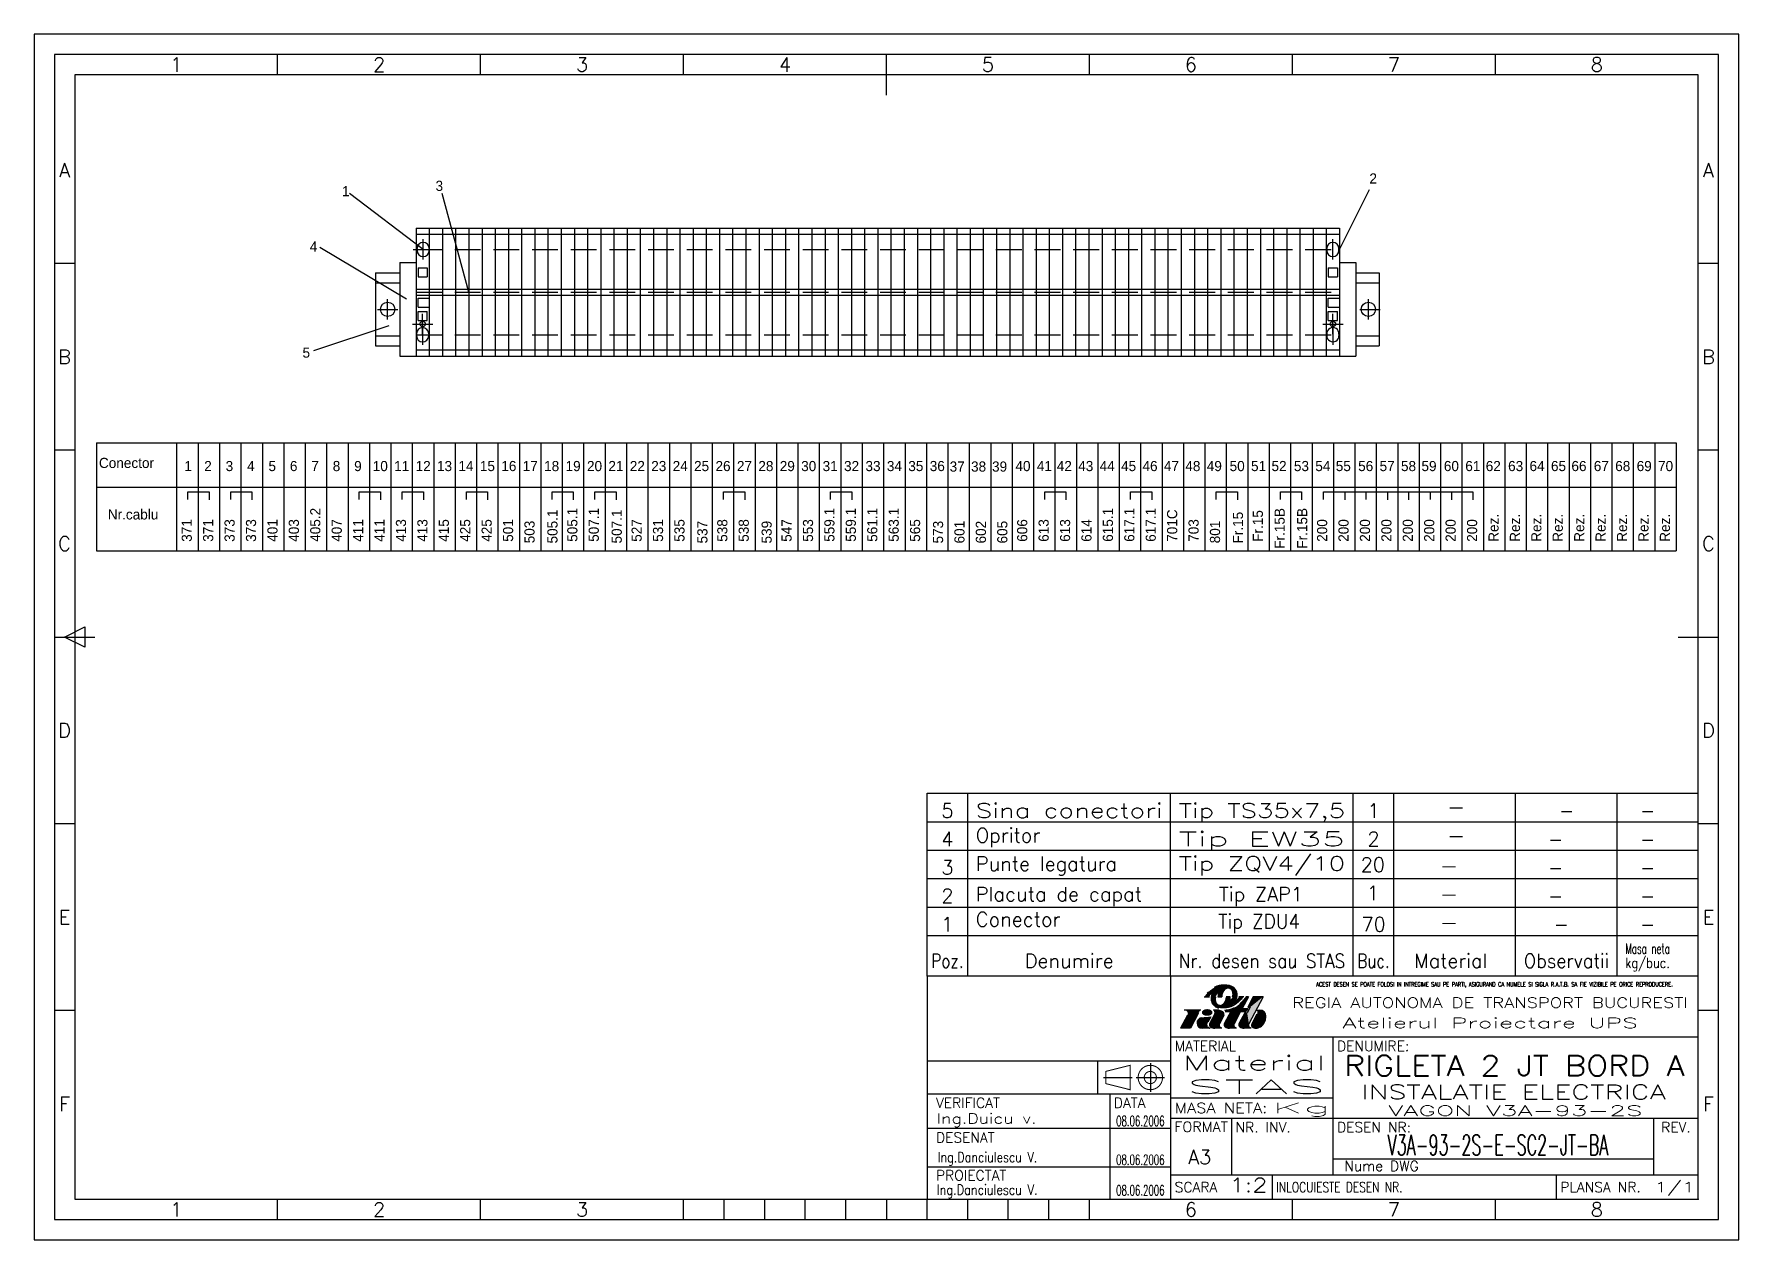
# Model space of a CAD drawing. Header units: millimetres. Extents: x 38 to 458, y 16 to 313.
import ezdxf
from ezdxf.enums import TextEntityAlignment as Align

# ---------------------------------------------------------------- set-up
doc = ezdxf.new("R2010")
doc.units = ezdxf.units.MM
doc.linetypes.add('DASHED2', pattern=[9.525, 6.35, -3.175])
doc.layers.add('LIN_GR', color=3, linetype='Continuous')
doc.layers.add('LIN_SUB', color=7, linetype='Continuous')
doc.styles.add('ISO', font='SIMPLEX.shx')
doc.styles.add('ISOCP', font='SIMPLEX.SHX')
doc.styles.add('ROMANC', font='romanc')

msp = doc.modelspace()

# ---------------------------------------------------------------- texts
at = {"color": 50}
for s, style, p in [('1', 'ISOCP', (73.2, 305.25)), ('2', 'ISO', (123.2, 305.25)), ('3', 'ISO', (173.2, 305.25)), ('4', 'ISO', (223.2, 305.25)), ('5', 'ISO', (273.2, 305.25)), ('6', 'ISO', (323.2, 305.25)), ('7', 'ISO', (373.2, 305.25)), ('8', 'ISO', (423.2, 305.25)), ('A', 'ISO', (45.7, 279.25)), ('A', 'ISO', (450.7, 279.25)), ('B', 'ISO', (45.7, 233.25)), ('B', 'ISO', (450.7, 233.25)), ('C', 'ISO', (45.7, 187.25)), ('C', 'ISO', (450.7, 187.25)), ('D', 'ISO', (45.7, 141.25)), ('D', 'ISO', (450.7, 141.25)), ('E', 'ISO', (45.7, 95.25)), ('E', 'ISO', (450.7, 95.25)), ('F', 'ISO', (45.7, 49.25)), ('F', 'ISO', (450.7, 49.25)), ('1', 'ISOCP', (73.2, 23.25)), ('2', 'ISO', (123.2, 23.25)), ('3', 'ISO', (173.2, 23.25)), ('6', 'ISO', (323.2, 23.25)), ('7', 'ISO', (373.2, 23.25)), ('8', 'ISO', (423.2, 23.25))]:
    msp.add_text(s, height=3.5, dxfattribs=dict(at, style=style)).set_placement(p, align=Align.MIDDLE)
at = {"color": 1}
for s, p in [('2', (367.17, 275.95)), ('1', (114.07, 272.82)), ('3', (137.1, 274.13)), ('4', (106.12, 259.18)), ('5', (104.33, 233.06))]:
    msp.add_text(s, height=2.5, dxfattribs=at).set_placement(p)
at = {"color": 2}
for s, p in [('Conector', (54.18, 205.88)), ('1', (75.22, 205.11)), ('2', (80.11, 205.11)), ('3', (85.39, 205.11)), ('4', (90.66, 205.11)), ('5', (95.94, 205.11)), ('6', (101.22, 205.11)), ('7', (106.5, 205.11)), ('8', (111.78, 205.11)), ('9', (117.05, 205.11)), ('10', (121.63, 205.11)), ('11', (126.91, 205.11)), ('12', (132.19, 205.11)), ('13', (137.46, 205.11)), ('14', (142.74, 205.11)), ('15', (148.02, 205.11)), ('16', (153.3, 205.11)), ('17', (158.57, 205.11)), ('18', (163.85, 205.11)), ('19', (169.13, 205.11)), ('20', (174.41, 205.11)), ('21', (179.68, 205.11)), ('22', (184.96, 205.11)), ('23', (190.24, 205.11)), ('24', (195.52, 205.11)), ('25', (200.79, 205.11)), ('26', (206.07, 205.11)), ('27', (211.35, 205.11)), ('28', (216.63, 205.11)), ('29', (221.9, 205.11)), ('30', (227.18, 205.11)), ('31', (232.46, 205.11)), ('32', (237.74, 205.11)), ('33', (243.02, 205.11)), ('34', (248.29, 205.11)), ('35', (253.57, 205.11)), ('36', (258.85, 205.11)), ('37', (263.75, 204.99)), ('38', (269.03, 204.99)), ('39', (274.2, 204.99)), ('40', (279.96, 205.11)), ('41', (285.24, 205.11)), ('42', (290.15, 205.11)), ('43', (295.43, 205.11)), ('44', (300.71, 205.11)), ('45', (305.99, 205.11)), ('46', (311.27, 205.11)), ('47', (316.54, 205.11)), ('48', (321.82, 205.11)), ('49', (327.1, 205.11)), ('50', (332.73, 205.11)), ('51', (338.01, 205.11)), ('52', (343.05, 205.11)), ('53', (348.57, 205.11)), ('54', (353.84, 205.11)), ('55', (358.88, 205.11)), ('56', (364.4, 205.11)), ('57', (369.68, 205.11)), ('58', (374.95, 205.11)), ('59', (379.99, 205.11)), ('60', (385.51, 205.11)), ('61', (390.79, 205.11)), ('62', (395.83, 205.11)), ('63', (401.34, 205.11)), ('64', (406.62, 205.11)), ('65', (411.9, 205.11)), ('66', (416.94, 205.11)), ('67', (422.45, 205.11)), ('68', (427.73, 205.11)), ('69', (433.01, 205.11)), ('70', (438.28, 205.11)), ('Nr.cablu', (56.36, 193.2))]:
    msp.add_text(s, height=2.5, dxfattribs=at).set_placement(p)
for s, p in [('405.2', (108.72, 187.7)), ('505.1', (167.15, 187.29)), ('505.1', (172.05, 187.7)), ('507.1', (177.33, 187.7)), ('507.1', (182.98, 187.29)), ('559.1', (235.38, 187.7)), ('559.1', (240.66, 187.7)), ('561.1', (245.94, 187.7)), ('563.1', (251.22, 187.7)), ('615.1', (303.99, 187.7)), ('617.1', (309.27, 187.7)), ('617.1', (314.55, 187.7)), ('701C', (319.82, 187.7)), ('Fr.15', (336.03, 187.29)), ('Fr.15', (340.93, 187.7)), ('Fr.15B', (346.3, 185.99)), ('Fr.15B', (351.86, 186.01)), ('Rez.', (398.99, 187.7)), ('Rez.', (404.26, 187.7)), ('Rez.', (409.54, 187.7)), ('Rez.', (414.82, 187.7)), ('Rez.', (420.1, 187.7)), ('Rez.', (425.37, 187.7)), ('Rez.', (430.65, 187.7)), ('Rez.', (435.93, 187.7)), ('Rez.', (441.21, 187.7)), ('371', (77.06, 187.7)), ('371', (82.33, 187.7)), ('373', (87.61, 187.7)), ('373', (92.89, 187.7)), ('401', (98.17, 187.7)), ('403', (103.44, 187.7)), ('407', (114, 187.7)), ('411', (119.28, 187.7)), ('411', (124.55, 187.7)), ('413', (129.83, 187.7)), ('413', (135.11, 187.7)), ('415', (140.39, 187.7)), ('425', (145.66, 187.7)), ('425', (150.94, 187.7)), ('501', (156.22, 187.7)), ('503', (161.5, 187.33)), ('527', (187.89, 187.7)), ('531', (193.16, 187.7)), ('535', (198.44, 187.7)), ('537', (204.09, 187.29)), ('538', (209, 187.7)), ('538', (214.27, 187.7)), ('539', (219.92, 187.29)), ('547', (224.83, 187.7)), ('553', (230.11, 187.7)), ('565', (256.49, 187.7)), ('573', (262.15, 187.29)), ('601', (267.42, 187.29)), ('602', (272.7, 187.29)), ('605', (277.98, 187.29)), ('606', (282.88, 187.7)), ('613', (288.16, 187.7)), ('613', (293.44, 187.7)), ('614', (298.71, 187.7)), ('703', (325.1, 187.7)), ('801', (330.38, 187.33)), ('200', (356.77, 187.7)), ('200', (362.04, 187.7)), ('200', (367.32, 187.7)), ('200', (372.6, 187.7)), ('200', (377.88, 187.7)), ('200', (383.15, 187.7)), ('200', (388.43, 187.7)), ('200', (393.71, 187.7))]:
    msp.add_text(s, height=2.5, rotation=90, dxfattribs=at).set_placement(p)
at = {"layer": 'LIN_GR', "color": 3, "style": 'ISOCP'}
for s, p in [('5', (263.2, 119.75)), ('4', (263.2, 112.75)), ('3', (263.2, 105.75)), ('2', (263.2, 98.75)), ('1', (263.2, 91.75))]:
    msp.add_text(s, height=3.5, dxfattribs=at).set_placement(p, align=Align.CENTER)
at = {"layer": 'LIN_SUB', "color": 2, "style": 'ISOCP'}
for s, height, width, p, p2 in [('Sina conectori', 3.5, 1.226667, (270.2, 119.75), (316.2, 119.75)), ('Tip TS35x7,5', 3.5, 1.211823, (320.2, 119.75), (361.2, 119.75)), ('   -   ', 3.5, 0.942857, (377.2, 120.65), (399.2, 120.65)), ('Tip EW35', 3.5, 1.744681, (320.2, 112.75), (361.2, 112.75)), ('   -   ', 3.5, 0.942857, (377.2, 113.65), (399.2, 113.65)), ('Tip ZQV4/10', 3.5, 1.242424, (320.2, 106.7), (361.2, 106.7)), ('   -   ', 2.5, 1.32, (375.42, 106.61), (397.42, 106.61)), ('   -   ', 2.5, 1.32, (375.42, 99.61), (397.42, 99.61)), ('   -   ', 2.5, 1.32, (375.42, 92.61), (397.42, 92.61)), ('Masa neta', 2.5, 0.573913, (430.2, 86.25), (441.2, 86.25)), ('Poz.', 3.5, 0.813559, (259.2, 82.75), (267.2, 82.75)), ('Nr. desen sau STAS', 3.5, 0.763975, (320.2, 82.75), (361.2, 82.75)), ('Buc.', 3.5, 0.8, (364.2, 82.75), (372.2, 82.75)), ('Material', 3.5, 0.93913, (378.2, 82.75), (396.2, 82.75)), ('Observatii', 3.5, 0.851351, (405.2, 82.75), (426.2, 82.75)), ('kg/buc.', 2.5, 0.796552, (430.2, 82.75), (441.2, 82.75))]:
    msp.add_text(s, height=height, dxfattribs=dict(at, width=width)).set_placement(p, p2, align=Align.FIT)
for s, p in [('1', (368.2, 119.75)), ('2', (368.2, 112.75)), ('20', (368.01, 106.44)), ('1', (368.01, 99.44)), ('70', (368.2, 91.75)), ('Denumire', (293.2, 82.75))]:
    msp.add_text(s, height=3.5, dxfattribs=at).set_placement(p, align=Align.CENTER)
at = {"layer": 'LIN_SUB', "color": 2, "style": 'ISOCP', "width": 0.942857}
for s, p in [('-', (413.91, 119.75)), ('  -', (406.68, 112.75)), ('  -', (406.68, 105.75)), ('  -', (406.68, 98.75)), ('Tip ZDU4', (329.95, 92.46))]:
    msp.add_text(s, height=3.5, dxfattribs=at).set_placement(p)
for p in [(435.7, 119.75), (435.7, 112.75), (435.7, 105.75), (435.7, 98.75), (414.47, 91.75), (435.7, 91.75)]:
    msp.add_text('-', height=3.5, dxfattribs=at).set_placement(p, align=Align.CENTER)
at = {"layer": 'LIN_SUB', "color": 2, "style": 'ISOCP'}
for s, p in [('Opritor', (270.2, 113.66)), ('Punte legatura', (270.2, 106.66)), ('Conector', (270.2, 92.96))]:
    msp.add_text(s, height=3.5, dxfattribs=at).set_placement(p)
at = {"layer": 'LIN_SUB', "color": 50, "style": 'ISOCP', "width": 0.891304}
msp.add_text('Placuta de capat', height=3.5, dxfattribs=at).set_placement((270.17, 99.16), (311.17, 99.16), align=Align.FIT)
at = {"layer": 'LIN_SUB', "color": 50, "style": 'ISOCP'}
msp.add_text('Tip ZAP1', height=3.5, dxfattribs=at).set_placement((330.12, 99.16))

# ---------------------------------------------------------------- blocks, each defined once
blk = doc.blocks.new('ind3_12')
at = {"color": 70}
for p, q in [((0, 55), (-190, 55)), ((-190, 55), (-190, 0)), ((-130, 55), (-130, 0)), ((-130, 40), (0, 40)), ((-190, 26), (-130, 26))]:
    blk.add_line(p, q, dxfattribs=at)
at = {"color": 40}
for p, q in [((-122.56, 46.63), (-126.68, 46.63)), ((-121.71, 49.9), (-120.46, 49.9)), ((-118.05, 46.63), (-119.46, 46.63)), ((-118.34, 49.9), (-117.36, 49.9)), ((-115.18, 46.28), (-116.74, 43.36)), ((-116.7, 46.63), (-116.29, 46.65)), ((-116.6, 46.28), (-115.18, 46.28)), ((-115.31, 49.9), (-116.29, 49.9)), ((-116.29, 46.65), (-115.69, 46.73)), ((-115.69, 46.73), (-115.27, 46.82)), ((-115.27, 46.82), (-114.78, 46.97)), ((-114.78, 46.97), (-114.27, 47.24)), ((-112.77, 46.28), (-114.38, 43.26)), ((-111.94, 49.9), (-113.19, 49.9)), ((-112.95, 48.16), (-112.68, 48.4)), ((-112.77, 46.28), (-111.36, 46.28)), ((-112.68, 48.4), (-112.61, 48.47)), ((-110.84, 49.9), (-112.41, 46.97)), ((-112.41, 46.97), (-110.99, 46.97)), ((-110.84, 49.9), (-111.36, 49.9)), ((-110.99, 46.97), (-111.36, 46.28)), ((-110.41, 47.32), (-111.15, 45.93)), ((-109.64, 49.9), (-111.01, 47.32)), ((-111.01, 47.32), (-110.41, 47.32)), ((-107.23, 49.9), (-110.77, 43.26)), ((-107.23, 49.9), (-109.64, 49.9)), ((-108.78, 46.63), (-108.09, 46.63)), ((-125.82, 45.38), (-127.54, 42.15)), ((-125.13, 42.15), (-127.54, 42.15)), ((-123.11, 45.94), (-125.13, 42.15)), ((-120.23, 42.15), (-122.21, 42.15)), ((-120.12, 44.91), (-120.81, 43.6)), ((-119.12, 45.67), (-120.36, 43.36)), ((-117.39, 42.15), (-119.15, 42.15)), ((-116.85, 45.42), (-118, 43.26)), ((-117.39, 42.15), (-117.72, 42.33)), ((-113.77, 42.15), (-115.53, 42.15)), ((-113.77, 42.15), (-114.1, 42.33)), ((-111.75, 45.93), (-113.13, 43.36)), ((-110.16, 42.15), (-111.92, 42.15)), ((-111.75, 45.93), (-111.15, 45.93)), ((-110.16, 42.15), (-110.49, 42.33)), ((-108.74, 45.59), (-109.99, 43.26))]:
    blk.add_line(p, q, dxfattribs=at)
at = {"color": 240}
for p, q in [((-90, 40), (-90, 6)), ((-130, 34), (-190, 34)), ((-148, 34), (-148, 26)), ((-146.5, 30), (-139.5, 30)), ((-138.5, 30), (-131.5, 30)), ((-135, 33.5), (-135, 26.5)), ((-145, 26), (-145, 0)), ((-130, 25), (-90, 25)), ((-190, 17.5), (-130, 17.5)), ((-130, 20), (0, 20)), ((-115, 20), (-115, 6)), ((-11, 20), (-11, 6)), ((-90, 10), (-11, 10)), ((-190, 8), (-130, 8)), ((-130, 6), (0, 6)), ((-105, 6), (-105, 0)), ((-35, 6), (-35, 0))]:
    blk.add_line(p, q, dxfattribs=at)
at = {"color": 40}
for points in [[(-114.74, 49.9, 0.04888), (-114.64, 50.37, 0.067418), (-114.64, 50.71, 0.012512), (-114.71, 51.12, 0.046313), (-114.74, 51.23, 0.02866), (-114.83, 51.43, 0.04799), (-114.9, 51.53, 0.027533), (-115.01, 51.65, 0.02878), (-115.12, 51.74, 0.020408), (-115.27, 51.85, 0.028785), (-115.38, 51.91, 0.02307), (-115.48, 51.96, 0.025276), (-115.58, 51.99, 0.029587), (-115.69, 52.01, 0.0261), (-115.8, 52.02, 0.034106), (-115.93, 52.02, 0.03305), (-116.05, 52, 0.031407), (-116.17, 51.97, 0.027201), (-116.3, 51.91, 0.027571), (-116.45, 51.82, 0.032433), (-116.58, 51.73, 0.017982), (-116.7, 51.62, 0.025528), (-116.79, 51.53, 0.009898), (-116.89, 51.41, 0.014131), (-116.96, 51.31, 0.005952), (-117.02, 51.22, 0.007874), (-117.06, 51.15, 0.013516), (-117.13, 51.03, 0.012262), (-117.2, 50.9, 0.010996), (-117.25, 50.78, 0.020912), (-117.28, 50.71, 0.006638), (-117.28, 50.69, 0.003922), (-117.3, 50.64, 0.014081), (-117.33, 50.52, 0.011261), (-117.36, 50.37, 0.018498), (-117.36, 50.34, 0.00311), (-117.38, 50.18, 0.039527), (-117.38, 50.07, 0.0256), (-117.36, 49.9)], [(-113.68, 49.9, 0.047001), (-113.61, 50.39, 0.072657), (-113.64, 50.71, 0.024176), (-113.81, 51.3, 0.05712), (-113.92, 51.53, 0.02409), (-114.05, 51.71, 0.014395), (-114.28, 51.99, 0.046768), (-114.45, 52.15, 0.031027), (-114.74, 52.35)], [(-119.97, 49.9, 0.047001), (-120.05, 49.4, 0.072657), (-120.01, 49.08, 0.024176), (-119.84, 48.49, 0.05712), (-119.73, 48.26, 0.02409), (-119.6, 48.09, 0.014395), (-119.38, 47.81, 0.046768), (-119.2, 47.65, 0.031027), (-118.91, 47.44)], [(-118.91, 49.9, 0.04888), (-119.02, 49.43, 0.067418), (-119.01, 49.08, 0.012512), (-118.94, 48.67, 0.046313), (-118.91, 48.56, 0.02866), (-118.82, 48.37, 0.04799), (-118.75, 48.26, 0.027533), (-118.64, 48.15, 0.02878), (-118.53, 48.05, 0.020408), (-118.39, 47.95, 0.028785), (-118.28, 47.88, 0.02307), (-118.17, 47.84, 0.025276), (-118.07, 47.8, 0.029587), (-117.97, 47.78, 0.0261), (-117.85, 47.77, 0.034106), (-117.73, 47.77, 0.03305), (-117.6, 47.79, 0.031407), (-117.48, 47.83, 0.027201), (-117.36, 47.88, 0.027571), (-117.2, 47.97, 0.032433), (-117.07, 48.06, 0.017982), (-116.95, 48.18, 0.025528), (-116.87, 48.26, 0.009898), (-116.76, 48.39, 0.014131), (-116.7, 48.48, 0.005952), (-116.63, 48.57, 0.007874), (-116.59, 48.64, 0.013516), (-116.52, 48.76, 0.012262), (-116.45, 48.9, 0.010996), (-116.4, 49.02, 0.020912), (-116.38, 49.08, 0.006638), (-116.37, 49.11, 0.003922), (-116.35, 49.16, 0.014081), (-116.32, 49.28, 0.011261), (-116.29, 49.42, 0.018498), (-116.29, 49.45, 0.00311), (-116.27, 49.61, 0.039527), (-116.27, 49.73, 0.0256), (-116.29, 49.9)]]:
    blk.add_lwpolyline(points, format="xyb", dxfattribs=at)
at = {"color": 40, "flags": 128}
blk.add_lwpolyline([(-108.71, 42.18, 0.07519), (-108.1, 42.37, 0.103495), (-107.27, 43.01, 0.091904), (-106.74, 43.94, 0.085107), (-106.54, 45.08, 0.085107)], format="xyb", dxfattribs=at)
at = {"color": 240, "const_width": 0.25}
blk.add_lwpolyline([(-146, 31.5), (-140, 33), (-140, 27), (-146, 28.5)], close=True, dxfattribs=at)
blk.add_lwpolyline([(-135, 33, 1), (-135, 27, 1), (-135, 33, 1)], format="xyb", dxfattribs=at)
blk.add_lwpolyline([(-135, 31.5, 1), (-135, 28.5, 1)], format="xyb", close=True, dxfattribs=at)
at = {"color": 40}
for centre, radius, start, end in [((-96.55, 26.7), 34.29, 134.6817, 135.4865), ((-117.71, 49.53), 2.3, 144.0002, 170.76), ((-117.8, 49.83), 2.74, 113.911, 122.24), ((-115.81, 45.34), 7.65, 108.9325, 113.911), ((-115.07, 49.86), 3.27, 161.7905, 179.2848), ((-117.59, 50.52), 2.17, 96.8211, 108.9325), ((-116.41, 40.67), 12.1, 91.6964, 96.8211), ((-116.61, 47.25), 5.51, 78.6042, 91.6964), ((-116, 50.28), 2.42, 58.8019, 78.6042), ((-119.73, 46), 0.689, 331.9275, 66.4849), ((-117.66, 49.52), 2.42, 238.8019, 258.6042), ((-118.58, 49.94), 3.27, 341.7905, 359.2848), ((-115.94, 50.27), 2.3, 324.0002, 350.76), ((-145.94, 81.79), 47.13, 315, 315.973), ((-113.12, 49.86), 0.893, 316.8981, 318.6566), ((-115.09, 51.98), 4.23, 315.973, 321.3402), ((-122.28, 57.73), 13.43, 321.3402, 324.353), ((-108.09, 45.08), 1.55, 0, 90), ((-122.21, 43.44), 1.29, 94.5979, 270), ((-177.94, 750.15), 707.62, 274.50891, 274.68697), ((-120.23, 42.84), 0.689, 201.8729, 270), ((-119.75, 43.03), 0.689, 151.9275, 234.4615), ((-119.15, 43.87), 1.72, 234.4615, 270), ((-117.39, 42.94), 0.689, 151.9275, 241.9275), ((-116.14, 43.03), 0.689, 151.9275, 234.4615), ((-115.53, 43.87), 1.72, 234.4615, 270), ((-113.78, 42.94), 0.689, 151.9275, 241.9275), ((-112.52, 43.03), 0.689, 151.9275, 234.4615), ((-111.92, 43.87), 1.72, 234.4615, 270), ((-110.16, 42.94), 0.689, 151.9275, 241.9275), ((-109.38, 42.94), 0.689, 151.9275, 242.7821), ((-108.99, 43.7), 1.55, 242.7821, 280.2311)]:
    blk.add_arc(centre, radius, start, end, dxfattribs=at)
blk.add_point((0, 0))
for points in [[(-121.71, 49.9), (-120.46, 49.9), (-121.21, 50.52), (-120.18, 50.33)], [(-121.21, 50.52), (-120.18, 50.33), (-120.72, 51.03), (-119.93, 50.59)], [(-120.72, 51.03), (-119.93, 50.59), (-120.22, 51.49), (-119.57, 50.88)], [(-120.22, 51.49), (-119.57, 50.88), (-119.6, 51.93), (-118.18, 50.88)], [(-119.84, 50.38), (-118.6, 50.45), (-119.97, 49.9), (-118.91, 49.9)], [(-119.57, 50.88), (-118.18, 50.88), (-119.84, 50.38), (-118.6, 50.45)], [(-119.6, 51.93), (-118.18, 50.88), (-118.87, 52.35), (-118.18, 50.88)], [(-118.87, 52.35), (-118.18, 50.88), (-118.21, 52.6), (-118.18, 50.88)], [(-117.31, 50.61), (-118.27, 50.54), (-117.37, 50.27), (-118.32, 50.22)], [(-117.09, 51.1), (-118.18, 50.88), (-117.31, 50.61), (-118.27, 50.54)], [(-118.21, 52.6), (-118.18, 50.88), (-117.81, 52.68), (-118.18, 50.88)], [(-116.87, 52.76), (-118.18, 50.88), (-116.31, 52.75), (-118.18, 50.88)], [(-117.81, 52.68), (-118.18, 50.88), (-116.87, 52.76), (-118.18, 50.88)], [(-116.08, 51.99), (-116.31, 52.75), (-116.62, 51.7), (-118.18, 50.88)], [(-116.62, 51.7), (-118.18, 50.88), (-117.09, 51.1), (-118.18, 50.88)], [(-115.84, 51.99), (-116.08, 51.99), (-116.32, 51.86)], [(-116.31, 52.75), (-115.41, 52.63), (-115.84, 52.71)], [(-115.54, 51.98), (-115.41, 52.63), (-116.08, 51.99), (-116.31, 52.75)], [(-115.84, 51.99), (-115.54, 51.98), (-115.91, 51.97), (-115.51, 51.96)], [(-115.73, 51.96), (-115.33, 51.85), (-115.51, 51.96)], [(-115.09, 51.72), (-114.87, 52.42), (-115.54, 51.98), (-115.41, 52.63)], [(-115.41, 52.63), (-114.87, 52.42), (-115.11, 52.53)], [(-114.87, 51.48), (-114.18, 51.87), (-115.09, 51.72), (-114.87, 52.42)], [(-114.87, 52.42), (-114.18, 51.87), (-114.48, 52.17)], [(-114.68, 50.99), (-113.86, 51.41), (-114.87, 51.48), (-114.18, 51.87)], [(-114.63, 50.55), (-113.67, 50.85), (-114.68, 50.99), (-113.86, 51.41)], [(-114.65, 50.25), (-113.62, 50.26), (-114.63, 50.55), (-113.67, 50.85)], [(-113.67, 50.85), (-113.62, 50.26), (-113.61, 50.56)], [(-126.68, 46.63), (-122.56, 46.63), (-126.26, 46.53), (-122.84, 46.34)], [(-126.26, 46.53), (-122.84, 46.34), (-125.96, 46.29), (-123.05, 46.05)], [(-123.05, 46.05), (-125.96, 46.29), (-123.11, 45.94), (-125.77, 45.87)], [(-122.2, 46.34), (-122.22, 45.73), (-122.28, 46.18), (-122.28, 45.84)], [(-122.07, 46.5), (-122.04, 45.53), (-122.2, 46.34), (-122.22, 45.73)], [(-121.94, 46.59), (-121.9, 45.43), (-122.07, 46.5), (-122.04, 45.53)], [(-121.78, 46.68), (-121.71, 45.34), (-121.94, 46.59), (-121.9, 45.43)], [(-121.62, 46.75), (-121.56, 45.28), (-121.78, 46.68), (-121.71, 45.34)], [(-121.46, 46.79), (-121.43, 45.25), (-121.62, 46.75), (-121.56, 45.28)], [(-121.33, 46.82), (-121.31, 45.23), (-121.46, 46.79), (-121.43, 45.25)], [(-121.21, 46.83), (-121.2, 45.22), (-121.33, 46.82), (-121.31, 45.23)], [(-121.21, 46.83), (-121.1, 46.84), (-121.09, 45.21)], [(-121.09, 45.21), (-120.9, 45.21), (-121.21, 46.83), (-121.2, 45.22)], [(-121.1, 46.84), (-120.91, 46.84), (-121.09, 45.21), (-120.9, 45.21)], [(-120.9, 45.21), (-120.91, 46.84), (-120.81, 45.22), (-120.81, 46.83)], [(-120.81, 45.22), (-120.81, 46.83), (-120.68, 45.23), (-120.69, 46.82)], [(-120.68, 45.23), (-120.69, 46.82), (-120.56, 45.25), (-120.55, 46.79)], [(-120.56, 45.25), (-120.55, 46.79), (-120.42, 45.29), (-120.43, 46.76)], [(-120.42, 45.29), (-120.43, 46.76), (-120.27, 45.34), (-120.27, 46.7)], [(-120.27, 45.34), (-120.27, 46.7), (-120.14, 45.41), (-120.13, 46.63)], [(-120.14, 45.41), (-120.13, 46.63), (-119.97, 45.52), (-119.99, 46.54)], [(-119.97, 49.9), (-118.91, 49.9), (-120.05, 49.4), (-119, 49.53)], [(-120.05, 49.4), (-119, 49.53), (-119.94, 48.79), (-119, 49.02)], [(-120.05, 49.4), (-119.94, 48.79), (-120.04, 49.24)], [(-120.04, 49.24), (-119.94, 48.79), (-120.03, 49.13)], [(-119.97, 45.52), (-119.99, 46.54), (-119.84, 45.65), (-119.88, 46.44)], [(-119.94, 48.79), (-119, 49.02), (-119.72, 48.25), (-118.92, 48.6)], [(-119.84, 45.65), (-119.88, 46.44), (-119.74, 45.8), (-119.77, 46.3)], [(-119.74, 45.8), (-119.77, 46.3), (-119.71, 45.9), (-119.72, 46.2)], [(-119.72, 48.25), (-118.92, 48.6), (-119.33, 47.76), (-118.75, 48.27)], [(-119.72, 46.2), (-119.71, 45.9), (-119.7, 46.13), (-119.69, 46.02)], [(-119.46, 46.63), (-118.05, 46.63), (-119.08, 46.21), (-117.05, 46.31)], [(-119.33, 47.76), (-118.75, 48.27), (-118.77, 47.37), (-118.43, 47.98)], [(-119.25, 46.4), (-119.09, 46.04), (-119.08, 46.21)], [(-119.08, 46.21), (-117.05, 46.31), (-119.12, 45.67), (-116.78, 45.9)], [(-118.77, 47.37), (-118.43, 47.98), (-118.32, 47.19), (-118.12, 47.82)], [(-117.37, 50.27), (-118.32, 50.22), (-117.36, 49.9), (-118.34, 49.9)], [(-118.32, 47.19), (-118.12, 47.82), (-117.71, 47.07), (-117.72, 47.77)], [(-118.05, 46.63), (-117.05, 46.31), (-117.7, 46.59), (-117.41, 46.5)], [(-117.71, 47.07), (-117.72, 47.77), (-117.14, 47.03), (-117.33, 47.9)], [(-117.14, 47.03), (-117.33, 47.9), (-116.45, 47.06), (-117.04, 48.09)], [(-117.05, 46.31), (-116.78, 45.9), (-116.88, 46.12)], [(-116.45, 47.06), (-117.04, 48.09), (-115.94, 47.1), (-116.74, 48.42)], [(-116.7, 48.48), (-115.12, 47.31), (-116.74, 48.42)], [(-116.7, 48.48), (-116.7, 48.48), (-116.74, 48.42)], [(-115.94, 47.1), (-116.74, 48.42), (-115.12, 47.31), (-116.74, 48.42)], [(-115.18, 46.28), (-112.77, 46.28), (-116.74, 43.36), (-114.38, 43.26)], [(-116.45, 48.9), (-115.12, 47.31), (-116.7, 48.48)], [(-116.22, 46.66), (-116.7, 46.63), (-116.6, 46.28)], [(-116.6, 46.28), (-111.36, 46.28), (-116.22, 46.66), (-112.41, 46.97)], [(-116.4, 49.03), (-115.48, 48.92), (-116.45, 48.9), (-115.12, 47.31)], [(-116.29, 49.44), (-115.35, 49.44), (-116.4, 49.03), (-115.48, 48.92)], [(-116.29, 49.9), (-115.31, 49.9), (-116.29, 49.44), (-115.35, 49.44)], [(-116.22, 46.66), (-115.25, 46.82), (-115, 46.76)], [(-115.48, 48.92), (-114.09, 48.92), (-115.01, 49.4), (-113.85, 49.33)], [(-115.48, 48.92), (-114.59, 48.13), (-115.12, 47.31)], [(-115.48, 48.92), (-114.09, 48.92), (-114.18, 47.78), (-115.12, 47.31)], [(-115.25, 46.82), (-114.79, 46.97), (-115, 46.76)], [(-115.01, 49.4), (-113.85, 49.33), (-114.75, 49.87), (-113.72, 49.72)], [(-115, 46.76), (-115, 46.76), (-114.79, 46.97), (-114.45, 46.8)], [(-114.35, 47.19), (-112.41, 46.97), (-114.79, 46.97), (-114.45, 46.8)], [(-114.75, 49.87), (-113.72, 49.72), (-114.65, 50.25), (-113.62, 50.26)], [(-114.09, 48.92), (-114.18, 47.78), (-114.59, 48.13)], [(-113.9, 47.46), (-112.41, 46.97), (-114.35, 47.19), (-112.41, 46.97)], [(-114.09, 48.92), (-113.61, 48.17), (-114.18, 47.78)], [(-113.69, 49.23), (-112.95, 48.75), (-114.09, 48.92), (-113.61, 48.17)], [(-113.49, 47.75), (-113.9, 47.46), (-112.41, 46.97)], [(-113.4, 49.55), (-112.44, 49.28), (-113.69, 49.23), (-112.95, 48.75)], [(-113.03, 48.1), (-112.41, 46.97), (-113.49, 47.75), (-112.41, 46.97)], [(-113.19, 49.9), (-111.94, 49.9), (-113.4, 49.55), (-112.44, 49.28)], [(-112.65, 48.42), (-112.41, 46.97), (-113.03, 48.1), (-112.41, 46.97)], [(-112.22, 48.86), (-112.41, 46.97), (-112.65, 48.42), (-112.41, 46.97)], [(-111.36, 49.9), (-110.84, 49.9), (-111.76, 49.37), (-112.41, 46.97)], [(-111.76, 49.37), (-112.41, 46.97), (-112.22, 48.86), (-112.41, 46.97)], [(-112.41, 46.97), (-110.99, 46.97), (-111.36, 46.28)], [(-110.41, 47.32), (-107.23, 49.9), (-111.15, 45.93), (-110.73, 43.34)], [(-109.64, 49.9), (-107.23, 49.9), (-111.01, 47.32), (-110.41, 47.32)], [(-108.78, 46.63), (-108.43, 46.63), (-108.69, 46.43), (-108.49, 46.44)], [(-108.74, 45.59), (-108.09, 46.63), (-108.66, 45.8)], [(-108.74, 45.59), (-106.98, 46.16), (-108.09, 46.63)], [(-108.69, 46.43), (-108.49, 46.44), (-108.64, 46.23), (-108.56, 46.21)], [(-108.43, 46.63), (-108.63, 46.02), (-108.09, 46.63), (-108.66, 45.8)], [(-108.66, 45.8), (-108.66, 45.8), (-108.43, 46.63), (-108.63, 46.02)], [(-108.64, 46.23), (-108.56, 46.21), (-108.63, 46.02)], [(-108.09, 46.63), (-106.98, 46.16), (-107.61, 46.55), (-107.23, 46.37)], [(-125.82, 45.38), (-123.11, 45.94), (-127.54, 42.15), (-125.13, 42.15)], [(-125.76, 45.63), (-123.11, 45.94), (-125.82, 45.38)], [(-125.77, 45.87), (-123.11, 45.94), (-125.76, 45.63), (-123.11, 45.94)], [(-123.17, 44.3), (-120.81, 43.6), (-123.49, 43.38), (-120.95, 43.16)], [(-123.17, 44.3), (-123.49, 43.38), (-123.29, 44.14), (-123.45, 43.79)], [(-123.49, 43.38), (-120.95, 43.16), (-123.49, 43.38), (-120.87, 42.58)], [(-123.49, 43.38), (-123.1, 42.51), (-123.42, 43), (-123.25, 42.69)], [(-123.49, 43.38), (-120.87, 42.58), (-123.1, 42.51), (-120.62, 42.27)], [(-122.31, 44.73), (-120.12, 44.91), (-123.17, 44.3), (-120.81, 43.6)], [(-122.31, 44.73), (-123.17, 44.3), (-122.7, 44.64), (-123.04, 44.43)], [(-123.1, 42.51), (-122.21, 42.15), (-122.93, 42.37), (-122.61, 42.22)], [(-123.1, 42.51), (-120.62, 42.27), (-122.21, 42.15), (-120.23, 42.15)], [(-122.28, 46.18), (-122.28, 45.84), (-122.31, 46.03)], [(-120.42, 42.88), (-120.36, 43.36), (-120.43, 43.1)], [(-120.36, 43.36), (-116.85, 45.42), (-120.42, 42.88), (-118, 43.26)], [(-120.42, 42.88), (-118, 43.26), (-120.15, 42.47), (-118.06, 42.75)], [(-120.15, 42.47), (-120.42, 42.88), (-120.32, 42.64)], [(-119.12, 45.67), (-116.78, 45.9), (-120.36, 43.36), (-116.85, 45.42)], [(-120.15, 42.47), (-118.06, 42.75), (-119.15, 42.15), (-117.72, 42.33)], [(-119.15, 42.15), (-120.15, 42.47), (-119.72, 42.25)], [(-119.15, 42.15), (-117.72, 42.33), (-117.39, 42.15)], [(-118.02, 43.03), (-117.9, 42.55), (-118.06, 42.75)], [(-116.78, 45.9), (-116.85, 45.42), (-116.77, 45.67)], [(-116.74, 43.36), (-116.81, 42.88), (-116.82, 43.14)], [(-116.74, 43.36), (-114.38, 43.26), (-116.81, 42.88), (-114.44, 42.75)], [(-116.52, 42.46), (-116.81, 42.88), (-116.71, 42.66)], [(-116.81, 42.88), (-114.44, 42.75), (-116.52, 42.46), (-114.12, 42.34)], [(-115.53, 42.15), (-116.54, 42.47), (-116.1, 42.25)], [(-116.52, 42.46), (-114.12, 42.34), (-115.53, 42.15), (-113.77, 42.15)], [(-114.42, 42.94), (-114.29, 42.55), (-114.44, 42.75)], [(-114.36, 43.31), (-114.4, 43.15), (-114.38, 43.26)], [(-113.13, 43.36), (-113.19, 42.89), (-113.2, 43.13)], [(-113.13, 43.36), (-110.77, 43.26), (-113.19, 42.89)], [(-113.19, 42.89), (-110.77, 43.26), (-110.82, 42.72)], [(-112.92, 42.47), (-113.19, 42.89), (-113.1, 42.66)], [(-113.19, 42.89), (-110.82, 42.72), (-112.92, 42.47)], [(-111.75, 45.93), (-111.15, 45.93), (-113.13, 43.36), (-110.77, 43.26)], [(-112.92, 42.47), (-110.82, 42.72), (-111.92, 42.15)], [(-111.92, 42.15), (-112.92, 42.47), (-112.49, 42.25)], [(-110.82, 42.72), (-111.92, 42.15), (-110.49, 42.33)], [(-110.49, 42.33), (-110.16, 42.15), (-111.92, 42.15)], [(-111.15, 45.93), (-110.77, 43.26), (-110.73, 43.34)], [(-110.8, 42.98), (-110.66, 42.53), (-110.82, 42.72)], [(-110.73, 43.34), (-110.78, 43.14), (-110.77, 43.26)], [(-109.99, 43.26), (-110.04, 42.73), (-110.07, 42.99)], [(-110.04, 42.73), (-109.99, 43.26), (-109.7, 42.32)], [(-109.7, 42.32), (-110.04, 42.73), (-109.91, 42.5)], [(-109.99, 43.26), (-108.74, 45.59), (-106.74, 43.94)], [(-109.99, 43.26), (-107.27, 43.01), (-106.74, 43.94)], [(-109.99, 43.26), (-108.1, 42.37), (-107.27, 43.01)], [(-109.99, 43.26), (-108.71, 42.18), (-108.1, 42.37)], [(-109.99, 43.26), (-109.7, 42.32), (-108.71, 42.18)], [(-108.71, 42.18), (-109.7, 42.32), (-109.23, 42.17)], [(-109.7, 42.32), (-109.7, 42.32), (-108.71, 42.18)], [(-108.74, 45.59), (-106.54, 45.08), (-106.98, 46.16)], [(-108.74, 45.59), (-106.74, 43.94), (-106.54, 45.08)], [(-107.27, 43.01), (-108.1, 42.37), (-107.66, 42.64)], [(-106.74, 43.94), (-107.27, 43.01), (-106.96, 43.45)], [(-106.98, 46.16), (-106.54, 45.08), (-106.83, 45.98), (-106.62, 45.57)], [(-106.54, 45.08), (-106.74, 43.94), (-106.59, 44.51)]]:
    blk.add_solid(points, dxfattribs=at)
at = {"color": 40, "style": 'ISO', "width": 0.77078}
blk.add_text('ACEST DESEN SE POATE FOLOSI IN INTREGIME SAU PE PARTI, ASIGURAND CA NUMELE SI SIGLA R.A.T.B. SA FIE VIZIBILE PE ORICE REPRODUCERE.', height=1, dxfattribs=at).set_placement((-94.13, 52.45), (-6.3, 52.45), align=Align.FIT)
at = {"color": 240}
for s, style, width, p, p2 in [('REGIA AUTONOMA DE TRANSPORT BUCURESTI', 'ROMANC', 1.063101, (-100.04, 47.17), (-2.58, 47.17)), ('Atelierul Proiectare UPS', 'ROMANC', 1.425107, (-87.65, 42.18), (-14.86, 42.18)), ('MASA NETA:', 'ISO', 1.009422, (-129, 21.25), (-106.17, 21.25)), ('FORMAT', 'ISO', 0.917397, (-129.11, 16.61), (-115.89, 16.61)), ('INLOCUIESTE DESEN NR.', 'ISO', 0.687691, (-104, 1.75), (-72.89, 1.75))]:
    blk.add_text(s, height=2.5, dxfattribs=dict(at, style=style, width=width)).set_placement(p, p2, align=Align.FIT)
at = {"color": 240, "style": 'ISO'}
for s, p in [('MATERIAL', (-129, 36.5)), ('DENUMIRE:', (-89, 36.5)), ('VERIFICAT', (-187.81, 22.5)), ('DATA', (-144, 22.5)), ('NR. INV.', (-114, 16.5)), ('DESEN NR:', (-89, 16.5)), ('DESENAT', (-187.81, 13.97)), ('PROIECTAT', (-187.81, 4.66)), ('SCARA', (-129, 1.75)), ('PLANSA NR.', (-34, 1.75))]:
    blk.add_text(s, height=2.5, dxfattribs=at).set_placement(p)
blk.add_text('REV.', height=2.5, dxfattribs=at).set_placement((-5.5, 17.75), align=Align.MIDDLE)
at = {"color": 50, "style": 'ISO'}
for tag, height, width, p, p2 in [('MATERIAL', 3.5, 1.837708, (-127.1, 31.84), (-91.87, 31.84)), ('STAS_MATERIAL', 3.5, 2.784754, (-126.09, 25.95), (-91.75, 25.95)), ('ANSAMBLU', 3.5, 2.48631, (-83.01, 24.67), (-8.01, 24.67)), ('VERIFICAT', 2.5, 0.86708, (-187.61, 18.63), (-163.04, 18.63)), ('DESENAT', 2.5, 1.026691, (-187.39, 9.14), (-162.83, 9.14)), ('SCARA', 3.5, 1.565143, (-115.5, 1.75), (-106.11, 1.75)), ('PROIECTAT', 2.5, 1.037581, (-187.61, 1.12), (-162.78, 1.12))]:
    blk.add_attdef(tag, text='', height=height, dxfattribs=dict(at, width=width)).set_placement(p, p2, align=Align.FIT)
at = {"color": 70, "style": 'ISO'}
for tag, width, p, p2 in [('DENUMIRE_DESEN', 1.844561, (-87.29, 30.44), (-3.41, 30.44)), ('NUMAR_DESEN', 1.112195, (-76.49, 10.87), (-22.2, 10.87))]:
    blk.add_attdef(tag, text='', height=5, dxfattribs=dict(at, width=width)).set_placement(p, p2, align=Align.FIT)
at = {"color": 240, "style": 'ISO'}
for tag, width, p, p2 in [('MASA', 3.701178, (-105.03, 21.25), (-90.49, 21.25)), ('SUBANSAMBLU', 3.628523, (-76.35, 20.58), (-13.71, 20.58)), ('DATA', 0.588678, (-143.42, 18.04), (-131.51, 18.04)), ('DATA', 0.588678, (-143.42, 8.49), (-131.51, 8.49)), ('PLANSA', 1.983142, (-10.91, 1.75), (-0.76, 1.75)), ('DATA', 0.588678, (-143.42, 0.97), (-131.51, 0.97))]:
    blk.add_attdef(tag, text='', height=2.5, dxfattribs=dict(at, width=width)).set_placement(p, p2, align=Align.FIT)
at = {"color": 50, "style": 'ISO'}
blk.add_attdef('FORMAT', text='', height=3.5, dxfattribs=at).set_placement((-122.83, 8.67), align=Align.CENTER)
at = {"color": 240, "style": 'ISO'}
blk.add_attdef('NUME_DWG', (-87.2, 6.95), '', height=2.5, dxfattribs=at)

# ---------------------------------------------------------------- linework, layer by layer
at = {"color": 70}
for p, q in [((98.2, 302.75), (98.2, 307.75)), ((148.2, 302.75), (148.2, 307.75)), ((198.2, 302.75), (198.2, 307.75)), ((248.2, 297.75), (248.2, 307.75)), ((298.2, 302.75), (298.2, 307.75)), ((348.2, 302.75), (348.2, 307.75)), ((398.2, 302.75), (398.2, 307.75)), ((48.2, 256.25), (43.2, 256.25)), ((453.2, 256.25), (448.2, 256.25)), ((48.2, 210.25), (43.2, 210.25)), ((453.2, 210.25), (448.2, 210.25)), ((43.2, 164.25), (53.2, 164.25)), ((45.7, 164.25), (50.7, 166.75)), ((50.7, 161.75), (45.7, 164.25)), ((50.7, 166.75), (50.7, 161.75)), ((443.2, 164.25), (453.2, 164.25)), ((48.2, 118.25), (43.2, 118.25)), ((453.2, 118.25), (448.2, 118.25)), ((48.2, 72.25), (43.2, 72.25)), ((453.2, 72.25), (448.2, 72.25)), ((98.2, 20.75), (98.2, 25.75)), ((148.2, 20.75), (148.2, 25.75)), ((198.2, 20.75), (198.2, 25.75)), ((208.2, 20.75), (208.2, 25.75)), ((218.2, 20.75), (218.2, 25.75)), ((228.2, 20.75), (228.2, 25.75)), ((238.2, 20.75), (238.2, 25.75)), ((248.2, 25.75), (248.2, 20.75)), ((258.2, 20.75), (258.2, 25.75)), ((268.2, 20.75), (268.2, 25.75)), ((278.2, 20.75), (278.2, 25.75)), ((288.2, 20.75), (288.2, 25.75)), ((298.2, 20.75), (298.2, 25.75)), ((348.2, 20.75), (348.2, 25.75)), ((398.2, 20.75), (398.2, 25.75)), ((198.2, 20.75), (298.2, 20.75))]:
    msp.add_line(p, q, dxfattribs=at)
at = {"color": 1}
for p, q in [((134.05, 259.71), (115.93, 273.52)), ((145.3, 249.21), (138.75, 273.52)), ((359.8, 259.71), (367.19, 274.5)), ((134.05, 257.21), (134.05, 262.21)), ((358.16, 257.21), (358.16, 262.21)), ((129.97, 247.47), (108.57, 260.19)), ((131.55, 259.71), (136.55, 259.71)), ((125.61, 240.9), (107.02, 234.7)), ((133.92, 241.21), (133.92, 236.21)), ((358.17, 241.21), (358.17, 236.21)), ((258.2, 125.75), (448.2, 125.75)), ((258.2, 118.75), (448.2, 118.75)), ((258.2, 111.75), (448.2, 111.75)), ((258.2, 104.75), (448.2, 104.75)), ((258.2, 97.75), (448.2, 97.75))]:
    msp.add_line(p, q, dxfattribs=at)
at = {"color": 2}
for p, q in [((132.3, 264.96), (359.8, 264.96)), ((132.3, 264.96), (132.3, 233.46)), ((135.55, 264.96), (135.55, 233.46)), ((138.8, 264.96), (138.8, 233.46)), ((142.05, 264.96), (142.05, 233.46)), ((145.3, 264.96), (145.3, 233.46)), ((148.55, 264.96), (148.55, 233.46)), ((151.8, 264.96), (151.8, 233.46)), ((155.05, 264.96), (155.05, 233.46)), ((158.3, 264.96), (158.3, 233.46)), ((161.55, 264.96), (161.55, 233.46)), ((164.8, 264.96), (164.8, 233.46)), ((168.05, 264.96), (168.05, 233.46)), ((171.3, 264.96), (171.3, 233.46)), ((174.55, 264.96), (174.55, 233.46)), ((177.8, 264.96), (177.8, 233.46)), ((181.05, 264.96), (181.05, 233.46)), ((184.3, 264.96), (184.3, 233.46)), ((187.55, 264.96), (187.55, 233.46)), ((190.8, 264.96), (190.8, 233.46)), ((194.05, 264.96), (194.05, 233.46)), ((197.3, 264.96), (197.3, 233.46)), ((200.55, 264.96), (200.55, 233.46)), ((203.8, 264.96), (203.8, 233.46)), ((207.05, 264.96), (207.05, 233.46)), ((210.3, 264.96), (210.3, 233.46)), ((213.55, 264.96), (213.55, 233.46)), ((216.8, 264.96), (216.8, 233.46)), ((220.05, 264.96), (220.05, 233.46)), ((223.3, 264.96), (223.3, 233.46)), ((226.55, 264.96), (226.55, 233.46)), ((229.8, 264.96), (229.8, 233.46)), ((233.05, 264.96), (233.05, 233.46)), ((236.3, 264.96), (236.3, 233.46)), ((239.55, 264.96), (239.55, 233.46)), ((242.8, 264.96), (242.8, 233.46)), ((246.05, 264.96), (246.05, 233.46)), ((249.3, 264.96), (249.3, 233.46)), ((252.55, 264.96), (252.55, 233.46)), ((255.8, 264.96), (255.8, 233.46)), ((259.05, 264.96), (259.05, 233.46)), ((262.3, 264.96), (262.3, 233.46)), ((265.55, 264.96), (265.55, 233.46)), ((268.8, 264.96), (268.8, 233.46)), ((272.05, 264.96), (272.05, 233.46)), ((275.3, 264.96), (275.3, 233.46)), ((278.55, 264.96), (278.55, 233.46)), ((281.8, 264.96), (281.8, 233.46)), ((285.05, 264.96), (285.05, 233.46)), ((288.3, 264.96), (288.3, 233.46)), ((291.55, 264.96), (291.55, 233.46)), ((294.8, 264.96), (294.8, 233.46)), ((298.05, 264.96), (298.05, 233.46)), ((301.3, 264.96), (301.3, 233.46)), ((304.55, 264.96), (304.55, 233.46)), ((307.8, 264.96), (307.8, 233.46)), ((311.05, 264.96), (311.05, 233.46)), ((314.3, 264.96), (314.3, 233.46)), ((317.55, 264.96), (317.55, 233.46)), ((320.8, 264.96), (320.8, 233.46)), ((324.05, 264.96), (324.05, 233.46)), ((327.3, 264.96), (327.3, 233.46)), ((330.55, 264.96), (330.55, 233.46)), ((333.8, 264.96), (333.8, 233.46)), ((337.05, 264.96), (337.05, 233.46)), ((340.3, 264.96), (340.3, 233.46)), ((343.55, 264.96), (343.55, 233.46)), ((346.8, 264.96), (346.8, 233.46)), ((350.05, 264.96), (350.05, 233.46)), ((353.3, 264.96), (353.3, 233.46)), ((356.55, 264.96), (356.55, 233.46)), ((359.8, 264.96), (359.8, 233.46)), ((132.3, 263.46), (359.8, 263.46)), ((128.3, 256.46), (128.3, 233.46)), ((128.3, 256.46), (132.3, 256.46)), ((132.55, 259.46), (132.55, 259.96)), ((356.66, 259.46), (356.66, 259.96)), ((359.66, 259.46), (359.66, 259.96)), ((359.8, 256.46), (363.8, 256.46)), ((363.8, 256.46), (363.8, 233.46)), ((122.3, 253.96), (122.3, 235.96)), ((122.3, 253.96), (128.3, 253.96)), ((132.8, 255.21), (132.8, 252.96)), ((132.8, 255.21), (135.05, 255.21)), ((132.8, 252.96), (135.05, 252.96)), ((135.05, 255.21), (135.05, 252.96)), ((357.05, 255.21), (357.05, 252.96)), ((357.05, 255.21), (359.3, 255.21)), ((357.05, 252.96), (359.3, 252.96)), ((359.3, 255.21), (359.3, 252.96)), ((363.8, 253.96), (369.55, 253.96)), ((369.55, 253.96), (369.55, 235.96)), ((122.3, 251.46), (128.3, 251.46)), ((132.3, 249.96), (359.8, 249.96)), ((132.3, 248.46), (359.8, 248.46)), ((363.8, 251.46), (369.55, 251.46)), ((132.8, 247.71), (135.55, 247.71)), ((132.8, 245.46), (135.55, 245.46)), ((132.8, 242.21), (132.8, 244.46)), ((132.8, 244.46), (135.05, 244.46)), ((135.05, 242.21), (135.05, 244.46)), ((357.05, 247.71), (359.8, 247.71)), ((357.05, 245.46), (359.8, 245.46)), ((357.05, 244.46), (359.3, 244.46)), ((357.05, 242.21), (357.05, 244.46)), ((359.3, 242.21), (359.3, 244.46)), ((132.8, 242.21), (135.05, 242.21)), ((357.05, 242.21), (359.3, 242.21)), ((122.3, 238.46), (128.3, 238.46)), ((122.3, 235.96), (128.3, 235.96)), ((132.42, 238.96), (132.42, 238.46)), ((135.42, 238.96), (135.42, 238.46)), ((356.68, 238.89), (356.67, 238.48)), ((359.67, 238.87), (359.67, 238.46)), ((363.8, 238.46), (369.55, 238.46)), ((363.8, 235.96), (369.55, 235.96)), ((128.3, 233.46), (359.8, 233.46)), ((132.3, 234.96), (359.8, 234.96)), ((359.8, 233.46), (363.8, 233.46)), ((53.6, 212.08), (442.75, 212.08)), ((53.6, 212.08), (53.6, 185.49)), ((73.32, 212.08), (73.32, 185.49)), ((78.6, 212.08), (78.6, 185.49)), ((83.87, 212.08), (83.87, 185.49)), ((89.15, 212.08), (89.15, 185.49)), ((94.43, 212.08), (94.43, 185.49)), ((99.71, 212.08), (99.71, 185.49)), ((104.98, 212.08), (104.98, 185.49)), ((110.26, 212.08), (110.26, 185.49)), ((115.54, 212.08), (115.54, 185.49)), ((120.82, 212.08), (120.82, 185.49)), ((126.09, 212.08), (126.09, 185.49)), ((131.37, 212.08), (131.37, 185.49)), ((136.65, 212.08), (136.65, 185.49)), ((141.93, 212.08), (141.93, 185.49)), ((147.2, 212.08), (147.2, 185.49)), ((152.48, 212.08), (152.48, 185.49)), ((157.76, 212.08), (157.76, 185.49)), ((163.04, 212.08), (163.04, 185.49)), ((168.31, 212.08), (168.31, 185.49)), ((173.59, 212.08), (173.59, 185.49)), ((178.87, 212.08), (178.87, 185.49)), ((184.15, 212.08), (184.15, 185.49)), ((189.42, 212.08), (189.42, 185.49)), ((194.7, 212.08), (194.7, 185.49)), ((199.98, 212.08), (199.98, 185.49)), ((205.26, 212.08), (205.26, 185.49)), ((210.53, 212.08), (210.53, 185.49)), ((215.81, 212.08), (215.81, 185.49)), ((221.09, 212.08), (221.09, 185.49)), ((226.37, 212.08), (226.37, 185.49)), ((231.64, 212.08), (231.64, 185.49)), ((236.92, 212.08), (236.92, 185.49)), ((242.2, 212.08), (242.2, 185.49)), ((247.48, 212.08), (247.48, 185.49)), ((252.76, 212.08), (252.76, 185.49)), ((258.03, 212.08), (258.03, 185.49)), ((263.31, 212.08), (263.31, 185.49)), ((268.59, 212.08), (268.59, 185.49)), ((273.87, 212.08), (273.87, 185.49)), ((279.14, 212.08), (279.14, 185.49)), ((284.42, 212.08), (284.42, 185.49)), ((289.7, 212.08), (289.7, 185.49)), ((294.98, 212.08), (294.98, 185.49)), ((300.25, 212.08), (300.25, 185.49)), ((305.53, 212.08), (305.53, 185.49)), ((310.81, 212.08), (310.81, 185.49)), ((316.09, 212.08), (316.09, 185.49)), ((321.36, 212.08), (321.36, 185.49)), ((326.64, 212.08), (326.64, 185.49)), ((331.92, 212.08), (331.92, 185.49)), ((337.2, 212.08), (337.2, 185.49)), ((342.47, 212.08), (342.47, 185.49)), ((347.75, 212.08), (347.75, 185.49)), ((353.03, 212.08), (353.03, 185.49)), ((358.31, 212.08), (358.31, 185.49)), ((363.58, 212.08), (363.58, 185.49)), ((368.86, 212.08), (368.86, 185.49)), ((374.14, 212.08), (374.14, 185.49)), ((379.42, 212.08), (379.42, 185.49)), ((384.69, 212.08), (384.69, 185.49)), ((389.97, 212.08), (389.97, 185.49)), ((395.25, 212.08), (395.25, 185.49)), ((400.53, 212.08), (400.53, 185.49)), ((405.8, 212.08), (405.8, 185.49)), ((411.08, 212.08), (411.08, 185.49)), ((416.36, 212.08), (416.36, 185.49)), ((421.64, 212.08), (421.64, 185.49)), ((426.91, 212.08), (426.91, 185.49)), ((432.19, 212.08), (432.19, 185.49)), ((437.47, 212.08), (437.47, 185.49)), ((442.75, 212.08), (442.75, 185.49)), ((53.6, 201.18), (442.75, 201.18)), ((76.09, 198.16), (76.09, 200.02)), ((76.09, 200.02), (81.32, 200.02)), ((81.32, 200.02), (81.32, 198.08)), ((86.64, 198.16), (86.64, 200.02)), ((86.64, 200.02), (91.88, 200.02)), ((91.88, 200.02), (91.88, 198.08)), ((118.31, 198.15), (118.31, 200)), ((118.31, 200), (123.54, 200)), ((123.54, 200), (123.54, 198.06)), ((128.86, 198.15), (128.86, 200)), ((128.86, 200), (134.1, 200)), ((134.1, 200), (134.1, 198.06)), ((144.7, 198.15), (144.7, 200)), ((144.7, 200), (149.93, 200)), ((149.93, 200), (149.93, 198.06)), ((165.81, 200), (171.04, 200)), ((165.81, 198.15), (165.81, 200)), ((171.04, 200), (171.04, 198.06)), ((176.36, 198.15), (176.36, 200)), ((176.36, 200), (181.6, 200)), ((181.6, 200), (181.6, 198.06)), ((208.03, 198.15), (208.03, 200)), ((208.03, 200), (213.26, 200)), ((213.26, 200), (213.26, 198.06)), ((234.41, 198.15), (234.41, 200)), ((234.41, 200), (239.65, 200)), ((239.65, 200), (239.65, 198.06)), ((287.19, 200), (292.42, 200)), ((287.19, 198.15), (287.19, 200)), ((292.42, 200), (292.42, 198.06)), ((308.3, 200), (313.53, 200)), ((308.3, 198.15), (308.3, 200)), ((313.53, 200), (313.53, 198.06)), ((329.41, 198.15), (329.41, 200)), ((329.41, 200), (334.64, 200)), ((334.64, 200), (334.64, 198.06)), ((345.24, 198.15), (345.24, 200)), ((345.24, 200), (350.48, 200)), ((350.48, 200), (350.48, 198.06)), ((355.88, 198.15), (355.88, 200)), ((355.88, 200), (361.12, 200)), ((361.12, 200), (361.12, 198.06)), ((361.12, 200), (366.35, 200)), ((366.35, 200), (371.59, 200)), ((366.35, 198.15), (366.35, 200)), ((371.59, 200), (376.82, 200)), ((371.59, 200), (371.59, 198.06)), ((376.82, 200), (376.82, 198.06)), ((376.82, 200), (382.06, 200)), ((382.19, 200), (387.42, 200)), ((382.19, 198.15), (382.19, 200)), ((387.42, 200), (387.42, 198.06)), ((387.42, 200), (392.65, 200)), ((392.65, 200), (392.65, 198.06)), ((53.6, 185.49), (442.75, 185.49))]:
    msp.add_line(p, q, dxfattribs=at)
at = {"color": 1, "linetype": 'DASHED2'}
for p, q in [((132.3, 259.71), (359.8, 259.71)), ((132.3, 249.21), (359.8, 249.21)), ((132.3, 238.71), (359.8, 238.71))]:
    msp.add_line(p, q, dxfattribs=at)
at = {"color": 3}
for p, q in [((143.65, 249.21), (145.3, 249.21)), ((145.3, 249.21), (146.96, 249.21))]:
    msp.add_line(p, q, dxfattribs=at)
at = {"color": 1, "linetype": 'Continuous'}
for p, q in [((122.8, 244.96), (127.8, 244.96)), ((125.3, 242.46), (125.3, 247.46)), ((133.92, 238.84), (133.92, 243.84)), ((358.17, 238.84), (358.17, 243.84)), ((364.8, 244.96), (369.8, 244.96)), ((366.92, 242.46), (366.92, 247.46)), ((131.42, 241.34), (136.42, 241.34)), ((355.67, 241.34), (360.67, 241.34))]:
    msp.add_line(p, q, dxfattribs=at)
at = {"color": 2, "linetype": 'Continuous'}
for p, q in [((132.8, 245.46), (132.8, 247.71)), ((357.05, 245.46), (357.05, 247.71))]:
    msp.add_line(p, q, dxfattribs=at)
at = {"color": 240}
for points in [[(458.2, 312.75), (38.2, 312.75), (38.2, 15.75), (458.2, 15.75)], [(453.2, 307.75), (43.2, 307.75), (43.2, 20.75), (453.2, 20.75)]]:
    msp.add_lwpolyline(points, close=True, dxfattribs=at)
at = {"color": 70}
msp.add_lwpolyline([(448.2, 302.75), (48.2, 302.75), (48.2, 25.75), (448.2, 25.75)], close=True, dxfattribs=at)
at = {"color": 3}
for points in [[(258.2, 111.75), (258.2, 125.75)], [(268.2, 111.75), (268.2, 125.75)], [(318.2, 111.75), (318.2, 125.75)], [(363.2, 111.75), (363.2, 125.75)], [(373.2, 111.75), (373.2, 125.75)], [(403.2, 111.75), (403.2, 125.75)], [(428.2, 111.75), (428.2, 125.75)], [(258.2, 90.75), (258.2, 111.75)], [(268.2, 90.75), (268.2, 111.75)], [(318.2, 90.75), (318.2, 111.75)], [(363.2, 90.75), (363.2, 111.75)], [(373.2, 90.75), (373.2, 111.75)], [(403.2, 90.75), (403.2, 111.75)], [(428.2, 90.75), (428.2, 111.75)], [(258.2, 90.75), (448.2, 90.75)], [(258.2, 80.75), (258.2, 90.75)], [(268.2, 80.75), (268.2, 90.75)], [(318.2, 80.75), (318.2, 90.75)], [(363.2, 80.75), (363.2, 90.75)], [(373.2, 80.75), (373.2, 90.75)], [(403.2, 80.75), (403.2, 90.75)], [(428.2, 80.75), (428.2, 90.75)]]:
    msp.add_lwpolyline(points, dxfattribs=at)
at = {"color": 2}
for centre, radius in [((125.3, 244.96), 1.76), ((366.92, 244.96), 1.76), ((133.92, 241.34), 0.665), ((358.17, 241.34), 0.665)]:
    msp.add_circle(centre, radius, dxfattribs=at)
for centre, start, end in [((134.05, 259.96), 0, 180), ((358.16, 259.96), 0, 180), ((134.05, 259.46), 180, 0), ((358.16, 259.46), 180, 0), ((133.92, 238.96), 0, 180), ((358.17, 238.96), 356.2754, 182.9752), ((133.92, 238.46), 180, 0), ((358.17, 238.46), 179.6006, 359.6487), ((358.17, 238.46), 170.4059, 170.5525), ((358.17, 238.46), 9.4912, 9.5941)]:
    msp.add_arc(centre, 1.5, start, end, dxfattribs=at)

# ---------------------------------------------------------------- block references
at = {"color": 1}
ref = msp.add_blockref('ind3_12', (448.2, 25.75), dxfattribs=at)
ref.add_attrib('DENUMIRE_DESEN', 'RIGLETA 2 JT BORD A', dxfattribs={"color": 70, "height": 5, "style": 'ISO', "width": 0.986866}).set_placement((360.91, 56.19), (444.79, 56.19), align=Align.FIT)
ref.add_attrib('ANSAMBLU', 'INSTALATIE ELECTRICA', dxfattribs={"color": 50, "height": 3.5, "style": 'ISO', "width": 1.27485}).set_placement((365.19, 50.43), (440.19, 50.43), align=Align.FIT)
ref.add_attrib('SUBANSAMBLU', 'VAGON V3A-93-2S', dxfattribs={"color": 240, "height": 2.5, "style": 'ISO', "width": 1.675592}).set_placement((371.85, 46.33), (434.49, 46.33), align=Align.FIT)
ref.add_attrib('NUMAR_DESEN', 'V3A-93-2S-E-SC2-JT-BA', dxfattribs={"color": 70, "height": 5, "style": 'ISO', "width": 0.507795}).set_placement((371.71, 36.63), (426, 36.63), align=Align.FIT)
ref.add_attrib('NUME_DWG', 'Nume DWG', (361, 32.7), dxfattribs={"color": 240, "height": 2.5, "style": 'ISO'})
ref.add_attrib('PLANSA', '1/1', dxfattribs={"color": 240, "height": 2.5, "style": 'ISO', "width": 1.983142}).set_placement((437.29, 27.5), (447.44, 27.5), align=Align.FIT)
ref.add_attrib('FORMAT', 'A3', dxfattribs={"color": 50, "height": 3.5, "style": 'ISO'}).set_placement((325.37, 34.42), align=Align.CENTER)
ref.add_attrib('SCARA', '1:2', dxfattribs={"color": 50, "height": 3.5, "style": 'ISO', "width": 1.252114}).set_placement((332.7, 27.5), (342.09, 27.5), align=Align.FIT)
ref.add_attrib('MATERIAL', 'Material', dxfattribs={"color": 50, "height": 3.5, "style": 'ISO', "width": 1.837708}).set_placement((321.1, 57.59), (356.33, 57.59), align=Align.FIT)
ref.add_attrib('STAS_MATERIAL', 'STAS', dxfattribs={"color": 50, "height": 3.5, "style": 'ISO', "width": 2.784754}).set_placement((322.11, 51.7), (356.45, 51.7), align=Align.FIT)
ref.add_attrib('MASA', 'Kg', dxfattribs={"color": 240, "height": 2.5, "style": 'ISO', "width": 3.701178}).set_placement((343.17, 47), (357.71, 47), align=Align.FIT)
ref.add_attrib('VERIFICAT', 'Ing.Duicu v.', dxfattribs={"color": 50, "height": 2.5, "style": 'ISO', "width": 1.159354}).set_placement((260.59, 44.39), (285.16, 44.39), align=Align.FIT)
ref.add_attrib('DATA', '08.06.2006', dxfattribs={"color": 240, "height": 2.5, "style": 'ISO', "width": 0.57847}).set_placement((304.78, 43.79), (316.69, 43.79), align=Align.FIT)
ref.add_attrib('DESENAT', 'Ing.Danciulescu V.', dxfattribs={"color": 50, "height": 2.5, "style": 'ISO', "width": 0.734395}).set_placement((260.81, 34.89), (285.37, 34.89), align=Align.FIT)
ref.add_attrib('DATA', '08.06.2006', dxfattribs={"color": 240, "height": 2.5, "style": 'ISO', "width": 0.57847}).set_placement((304.78, 34.24), (316.69, 34.24), align=Align.FIT)
ref.add_attrib('PROIECTAT', 'Ing.Danciulescu V.', dxfattribs={"color": 50, "height": 2.5, "style": 'ISO', "width": 0.742185}).set_placement((260.59, 26.87), (285.42, 26.87), align=Align.FIT)
ref.add_attrib('DATA', '08.06.2006', dxfattribs={"color": 240, "height": 2.5, "style": 'ISO', "width": 0.57847}).set_placement((304.78, 26.72), (316.69, 26.72), align=Align.FIT)

msp.set_redraw_order([(e.dxf.handle, doc.entitydb.next_handle()) for e in msp.query("TEXT MTEXT ATTDEF DIMENSION ARC_DIMENSION")])  # texts and dimensions are drawn at this point

doc.saveas('drawing.dxf')
